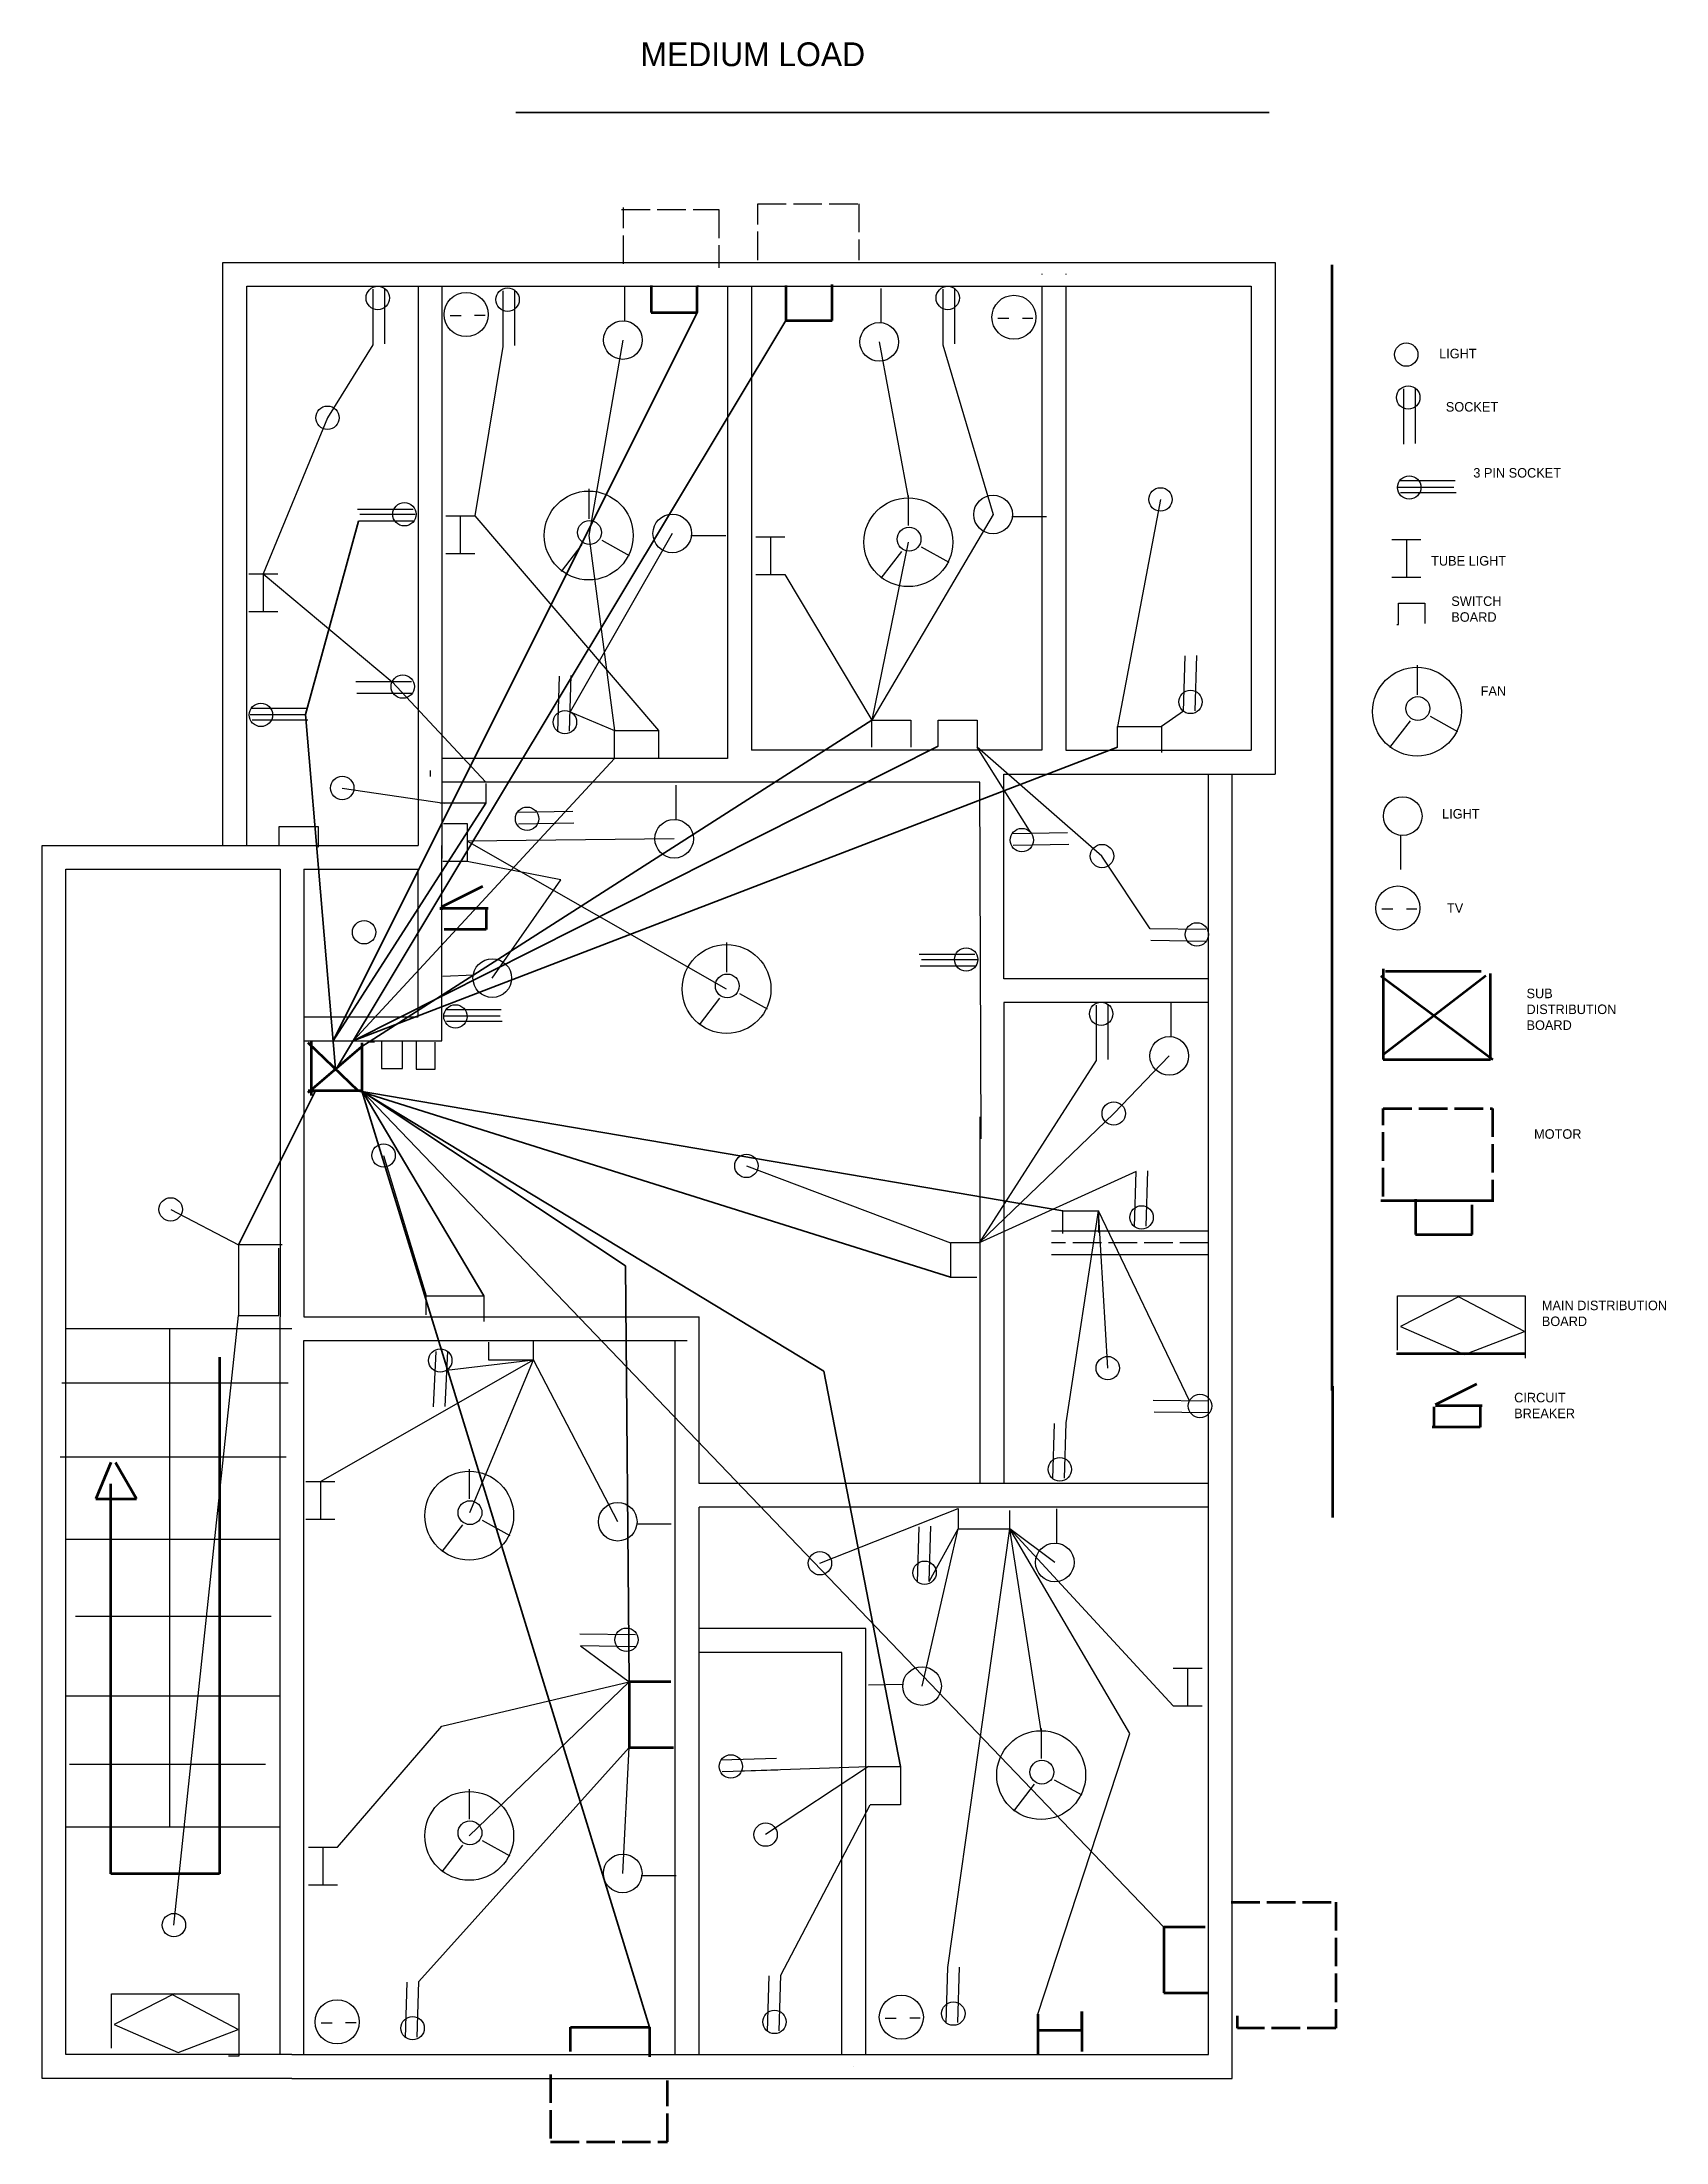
# Model space of a CAD drawing. Header units: feet. Extents: x -3878 to -800, y -591 to 317.
# Drawn here: x -2214 to -1531, y -585 to 297 of the extents above; entities that cross this region are included whole.
import ezdxf

# ---------------------------------------------------------------- set-up
doc = ezdxf.new("R2010")
doc.units = ezdxf.units.FT
doc.header["$MEASUREMENT"] = 0
doc.linetypes.add('ACAD_ISO02W100', pattern=[15, 12, -3])

msp = doc.modelspace()

# ---------------------------------------------------------------- texts
at = {"color": 3, "linetype": 'ByBlock', "lineweight": 35, "insert": (-1962.13, 297.13), "char_height": 10, "width": 247.0793, "attachment_point": 1}
msp.add_mtext('{\\C7;MEDIUM LOAD}', dxfattribs=at)
at = {"linetype": 'ByBlock', "lineweight": 100, "char_height": 4, "attachment_point": 1}
for s, insert, width in [('LIGHT', (-1626.64, 168.37), 20.5802), ('SOCKET', (-1623.84, 145.99), 26.209), ('3 PIN SOCKET', (-1612.28, 118.26), 38.5427), ('TUBE LIGHT', (-1630.01, 81.29), 38.5427), ('SWITCH BOARD', (-1621.53, 64.35), 30.8341), ('FAN', (-1609.2, 26.61), 45.4804), ('LIGHT', (-1625.39, -25), 42.3969), ('SUB DISTRIBUTION BOARD', (-1589.93, -100.48), 40.8552), ('MOTOR', (-1586.75, -159.55), 38.533), ('MAIN DISTRIBUTION BOARD', (-1583.5, -231.57), 53.6539), ('CIRCUIT BREAKER', (-1595.13, -270.29), 34.7483)]:
    msp.add_mtext(s, dxfattribs=dict(at, insert=insert, width=width))
at = {"linetype": 'ACAD_ISO02W100', "lineweight": 100, "insert": (-1623.35, -64.6), "char_height": 4, "width": 38.1448, "attachment_point": 1}
msp.add_mtext('TV', dxfattribs=at)

# ---------------------------------------------------------------- linework, layer by layer
at = {"color": 3, "linetype": 'ByBlock', "lineweight": 35}
for p, q in [((-2014.55, 267.73), (-1698.08, 267.73)), ((-1938.31, 183.63), (-2091.26, -122.34)), ((-1901.02, 180.33), (-2089.87, -133.99)), ((-2080.55, 95.98), (-2102.82, 14.72)), ((-2102.82, 14.72), (-2090.25, -134.31)), ((-1864.99, 12.39), (-2079.26, -124.84)), ((-1837.15, 1.48), (-2082.87, -122.34)), ((-1761.8, 0.93), (-2082.87, -122.34)), ((-1973.1, -3.75), (-2082.87, -122.34)), ((-2027.15, -22.53), (-2091.26, -122.34)), ((-2131.03, -208.17), (-2098.6, -143.39)), ((-1784.7, -193.77), (-2080.8, -143.39)), ((-1831.92, -221.69), (-2080.8, -143.39)), ((-1958.37, -536.77), (-2079.26, -143.39)), ((-1742.35, -494.83), (-2079.26, -143.39)), ((-1968.41, -216.92), (-2078.96, -143.71)), ((-2027.95, -229.51), (-2078.59, -144.09)), ((-1885.16, -261.19), (-2078.19, -144.22)), ((-1966.89, -391.76), (-1968.41, -216.92)), ((-1852.87, -427.31), (-1885.16, -261.19))]:
    msp.add_line(p, q, dxfattribs=at)
at = {"linetype": 'ACAD_ISO02W100'}
for p, q in [((-1970.07, 226.88), (-1929.23, 226.88)), ((-1969.25, 204.03), (-1969.25, 227.69)), ((-1929.23, 226.88), (-1929.23, 202.4)), ((-1912.9, 205.66), (-1912.9, 229.33)), ((-1912.9, 229.33), (-1870.43, 229.33)), ((-1870.43, 229.33), (-1870.43, 205.66)), ((-1723.54, -207.34), (-1789.54, -207.34))]:
    msp.add_line(p, q, dxfattribs=at)
for p, q in [((-2137.54, -40.34), (-2137.54, 204.66)), ((-2137.54, 204.66), (-2050.54, 204.66)), ((-2050.54, 204.66), (-1920.54, 204.66)), ((-1920.54, 204.66), (-1790.54, 204.66)), ((-1790.54, 204.66), (-1724.54, 204.66)), ((-1724.54, 204.66), (-1695.54, 204.66)), ((-1695.54, 204.66), (-1695.54, 7.66)), ((-2127.54, -40.34), (-2127.54, 194.66)), ((-2127.54, 194.66), (-2050.54, 194.66)), ((-2055.54, 194.66), (-2055.54, -13.75)), ((-2050.54, 194.66), (-1920.54, 194.66)), ((-2045.54, 194.66), (-2045.54, -13.75)), ((-1968.65, 179.88), (-1968.65, 194.52)), ((-1925.54, 194.66), (-1925.54, -3.75)), ((-1920.54, 194.66), (-1790.54, 194.66)), ((-1915.54, 194.66), (-1915.54, -0.34)), ((-1793.49, 199.86), (-1793.49, 199.66)), ((-1793.49, 194.66), (-1793.49, -0.34)), ((-1790.54, 194.66), (-1724.54, 194.66)), ((-1783.49, 199.86), (-1783.49, 199.66)), ((-1783.49, 194.66), (-1783.49, -0.34)), ((-1724.54, 194.66), (-1705.54, 194.66)), ((-1705.54, 194.66), (-1705.54, 7.66)), ((-2074.54, 193.41), (-2074.54, 170.06)), ((-2069.63, 193.82), (-2069.63, 170.47)), ((-2020, 192.7), (-2020, 169.36)), ((-2015.08, 193.11), (-2015.08, 169.77)), ((-1860.99, 179.08), (-1860.99, 193.73)), ((-1835.13, 193.41), (-1835.13, 170.06)), ((-1830.21, 193.82), (-1830.21, 170.47)), ((-2042.13, 182.38), (-2037.52, 182.38)), ((-2031.8, 182.44), (-2027.44, 182.44)), ((-1812.02, 181.24), (-1807.41, 181.24)), ((-1801.68, 181.3), (-1797.32, 181.3)), ((-1641.67, 151.58), (-1641.67, 128.24)), ((-1636.75, 151.99), (-1636.75, 128.65)), ((-1983.87, 109.5), (-1983.87, 96.98)), ((-1849.63, 106.68), (-1849.63, 94.16)), ((-1643.78, 110.28), (-1620.44, 110.28)), ((-1643.3, 112.98), (-1619.95, 112.98)), ((-1642.89, 108.06), (-1619.54, 108.06)), ((-2057.61, 100.9), (-2080.96, 100.9)), ((-2056.72, 98.69), (-2080.06, 98.69)), ((-2043.94, 98.2), (-2031.77, 98.2)), ((-2037.85, 98.2), (-2037.85, 82.39)), ((-1806.18, 97.88), (-1791.54, 97.88)), ((-2057.2, 95.98), (-2080.55, 95.98)), ((-1940.96, 89.91), (-1926.31, 89.91)), ((-1913.67, 89.39), (-1901.5, 89.39)), ((-1907.58, 89.39), (-1907.58, 73.58)), ((-1646.5, 88.25), (-1634.32, 88.25)), ((-1640.41, 88.25), (-1640.41, 72.44)), ((-2043.94, 82.39), (-2031.77, 82.39)), ((-1986.76, 86.08), (-1995.43, 74.85)), ((-1978.41, 88), (-1966.85, 81.58)), ((-1852.52, 83.25), (-1861.19, 72.02)), ((-1844.17, 85.18), (-1832.61, 78.76)), ((-2126.72, 73.8), (-2114.54, 73.8)), ((-2120.63, 73.8), (-2120.63, 57.99)), ((-1913.67, 73.58), (-1901.5, 73.58)), ((-1646.5, 72.44), (-1634.32, 72.44)), ((-2126.72, 57.99), (-2114.54, 57.99)), ((-1643.66, 52.57), (-1643.66, 61.49)), ((-1643.66, 61.49), (-1632.7, 61.49)), ((-1632.7, 61.49), (-1632.7, 52.98)), ((-1644.47, 52.57), (-1643.66, 52.57)), ((-1734.08, 15.98), (-1733.37, 39.31)), ((-1729.15, 16.24), (-1728.45, 39.57)), ((-1635.92, 35.5), (-1635.92, 22.99)), ((-2058.32, 28.48), (-2081.67, 28.48)), ((-1996.87, 7.49), (-1996.16, 30.82)), ((-1991.94, 7.75), (-1991.24, 31.08)), ((-2057.91, 23.57), (-2081.26, 23.57)), ((-2126.17, 14.72), (-2102.82, 14.72)), ((-2125.68, 17.42), (-2102.34, 17.42)), ((-2125.27, 12.5), (-2101.93, 12.5)), ((-1864.99, 0.93), (-1864.99, 12.39)), ((-1864.99, 12.39), (-1848.61, 12.39)), ((-1848.61, 12.39), (-1848.61, 0.93)), ((-1837.15, 1.48), (-1837.15, 12.39)), ((-1837.15, 12.39), (-1820.77, 12.39)), ((-1820.77, 12.39), (-1820.77, 0.93)), ((-1761.8, 0.93), (-1761.8, 9.66)), ((-1761.8, 9.66), (-1743.24, 9.66)), ((-1743.24, 9.66), (-1743.24, -1.25)), ((-1638.81, 12.08), (-1647.48, 0.85)), ((-1630.46, 14), (-1618.9, 7.59)), ((-1973.1, -3.98), (-1973.1, 8.02)), ((-1973.1, 8.02), (-1954.53, 8.02)), ((-1954.53, 8.02), (-1954.53, -3.98)), ((-1705.54, 7.66), (-1705.54, -0.34)), ((-1695.54, 7.66), (-1695.54, -10.34)), ((-2050.54, -8.75), (-2050.54, -9.34)), ((-1925.54, -3.75), (-2045.54, -3.75)), ((-2045.54, -8.75), (-2045.54, -9.34)), ((-1793.49, -0.34), (-1915.54, -0.34)), ((-1783.49, -0.34), (-1705.54, -0.34)), ((-2127.54, -14.13), (-2127.54, -14.13)), ((-2055.54, -11.34), (-2055.54, -40.34)), ((-2050.54, -9.34), (-2050.54, -10.34)), ((-2050.54, -10.34), (-2050.54, -10.84)), ((-2050.54, -10.84), (-2050.54, -11.34)), ((-1819.54, -13.75), (-2045.54, -13.75)), ((-2045.54, -13.75), (-2045.54, -23.84)), ((-2027.15, -14.34), (-2027.15, -22.53)), ((-1947.12, -29.68), (-1947.12, -15.04)), ((-1818.98, -163.63), (-1819.54, -13.75)), ((-1809.54, -96.34), (-1809.54, -10.34)), ((-1809.54, -10.34), (-1695.54, -10.34)), ((-1723.54, -101.34), (-1723.54, -10.34)), ((-1723.54, -101.34), (-1723.54, -10.34)), ((-1713.54, -101.34), (-1713.54, -10.34)), ((-2044.62, -22.53), (-2046.26, -22.53)), ((-2027.15, -22.53), (-2045.54, -22.53)), ((-2045.41, -45.82), (-2045.41, -22.89)), ((-2013.91, -26.26), (-1990.57, -25.9)), ((-2113.96, -39.98), (-2113.96, -32.34)), ((-2113.96, -32.34), (-2097.58, -32.34)), ((-2097.58, -32.34), (-2097.58, -41.07)), ((-2044.93, -31.03), (-2034.93, -31.03)), ((-2034.93, -31.03), (-2034.93, -47.01)), ((-2013.43, -31.17), (-1990.08, -30.81)), ((-1806.06, -35.24), (-1782.71, -34.88)), ((-2213.54, -127.34), (-2213.54, -40.34)), ((-2213.54, -40.34), (-2132.54, -40.34)), ((-2132.54, -40.34), (-2108.54, -40.34)), ((-2132.54, -40.34), (-2103.54, -40.34)), ((-2127.14, -40.34), (-2109.51, -40.34)), ((-2103.54, -40.34), (-2055.54, -40.34)), ((-2045.54, -122.34), (-2045.54, -40.34)), ((-1805.57, -40.15), (-1782.23, -39.8)), ((-1642.81, -35.8), (-1642.81, -50.44)), ((-2203.54, -127.34), (-2203.54, -50.34)), ((-2203.54, -50.34), (-2132.54, -50.34)), ((-2132.54, -50.34), (-2113.54, -50.34)), ((-2113.54, -50.34), (-2113.54, -117.34)), ((-2103.54, -50.34), (-2103.54, -117.34)), ((-2103.54, -50.34), (-2055.54, -50.34)), ((-2055.54, -112.34), (-2055.54, -50.34)), ((-2034.93, -47.01), (-2045.12, -47.01)), ((-1650.72, -66.97), (-1646.11, -66.97)), ((-1640.39, -66.91), (-1636.03, -66.91)), ((-1724.7, -75.69), (-1748.04, -75.36)), ((-1925.99, -81.06), (-1925.99, -93.58)), ((-1821.65, -86.16), (-1845, -86.16)), ((-1724.36, -80.61), (-1747.7, -80.28)), ((-2032.15, -94.75), (-2045.12, -95.36)), ((-1821.24, -91.08), (-1844.59, -91.08)), ((-1820.76, -88.37), (-1844.1, -88.37)), ((-1723.54, -96.34), (-1809.54, -96.34)), ((-1928.88, -104.49), (-1937.55, -115.72)), ((-1920.53, -102.56), (-1908.97, -108.98)), ((-1723.54, -207.34), (-1723.54, -101.34)), ((-1713.54, -207.34), (-1713.54, -101.34)), ((-2103.54, -112.34), (-2055.54, -112.34)), ((-2044.45, -111.95), (-2021.11, -111.95)), ((-2043.97, -109.24), (-2020.62, -109.24)), ((-2043.56, -114.16), (-2020.21, -114.16)), ((-1723.54, -106.34), (-1809.54, -106.34)), ((-1809.54, -106.34), (-1809.54, -308.34)), ((-1770.67, -107.38), (-1770.67, -130.72)), ((-1765.75, -106.97), (-1765.75, -130.31)), ((-1739.14, -120.92), (-1739.14, -106.28)), ((-2113.54, -117.34), (-2113.54, -238.34)), ((-2103.54, -117.34), (-2103.54, -238.34)), ((-2103.54, -122.34), (-2045.54, -122.34)), ((-2073.91, -122.95), (-2076.33, -122.95)), ((-2070.94, -122.68), (-2070.94, -133.99)), ((-2062.05, -133.99), (-2062.05, -122.41)), ((-2056.4, -122.68), (-2056.4, -134.25)), ((-2048.32, -134.25), (-2048.32, -122.95)), ((-2213.54, -243.34), (-2213.54, -127.34)), ((-2213.54, -243.34), (-2213.54, -127.34)), ((-2213.54, -243.34), (-2213.54, -127.34)), ((-2203.54, -243.34), (-2203.54, -127.34)), ((-2070.94, -133.99), (-2062.05, -133.99)), ((-2056.4, -134.25), (-2048.32, -134.25)), ((-1819.54, -154.34), (-1819.54, -308.34)), ((-1754.62, -200.59), (-1753.92, -177.25)), ((-1749.69, -200.33), (-1748.99, -176.99)), ((-1784.7, -203.39), (-1784.7, -193.77)), ((-1784.7, -193.77), (-1769.77, -193.77)), ((-1769.77, -193.77), (-1769.77, -202.91)), ((-1723.54, -202.34), (-1789.54, -202.34)), ((-2112.68, -208.17), (-2131.03, -208.17)), ((-2131.03, -208.17), (-2131.03, -237.79)), ((-2114.09, -237.79), (-2114.09, -209.58)), ((-1819.87, -207.25), (-1831.92, -207.25)), ((-1831.92, -207.25), (-1831.92, -221.69)), ((-1723.54, -313.34), (-1723.54, -207.34)), ((-1713.54, -313.34), (-1713.54, -207.34)), ((-1723.54, -212.34), (-1789.54, -212.34)), ((-1831.92, -221.69), (-1820.83, -221.69)), ((-2131.03, -237.79), (-2114.09, -237.79)), ((-2052.19, -237.59), (-2052.19, -229.51)), ((-2052.19, -229.51), (-2027.95, -229.51)), ((-2027.95, -229.51), (-2027.95, -240.28)), ((-1644.07, -252.41), (-1644.07, -229.5)), ((-1644.07, -229.5), (-1590.55, -229.5)), ((-1617.65, -229.54), (-1642.88, -242.41)), ((-1590.8, -244.56), (-1618.18, -230.07)), ((-1590.55, -229.5), (-1590.55, -255.69)), ((-2213.54, -558.34), (-2213.54, -243.34)), ((-2203.54, -548.34), (-2203.54, -243.34)), ((-2203.54, -243.34), (-2108.54, -243.34)), ((-2203.54, -243.34), (-2121.33, -243.34)), ((-2203.54, -243.34), (-2121.33, -243.34)), ((-2160.04, -243.34), (-2160.04, -452.62)), ((-2113.54, -548.34), (-2113.54, -238.34)), ((-2103.54, -238.34), (-1937.54, -238.34)), ((-1937.54, -308.34), (-1937.54, -238.34)), ((-1642.88, -242.41), (-1616.04, -254.22)), ((-1616.04, -254.22), (-1590.8, -244.56)), ((-2103.54, -548.34), (-2103.54, -248.34)), ((-2103.54, -248.34), (-1942.54, -248.34)), ((-2048.11, -252.92), (-2049.24, -276.23)), ((-2043.17, -252.75), (-2044.31, -276.06)), ((-2025.93, -249.02), (-2025.93, -256.43)), ((-2007.07, -256.43), (-2007.07, -248.35)), ((-1947.54, -548.34), (-1947.54, -248.34)), ((-1947.54, -548.34), (-1947.54, -248.34)), ((-1947.54, -548.34), (-1947.54, -248.34)), ((-2025.93, -256.43), (-2007.07, -256.43)), ((-2205.15, -266.05), (-2110.15, -266.05)), ((-1723.38, -273.83), (-1746.72, -273.5)), ((-1723.04, -278.76), (-1746.38, -278.43)), ((-1788.98, -306.46), (-1788.27, -283.12)), ((-1784.05, -306.19), (-1783.35, -282.86)), ((-2205.97, -297.14), (-2110.97, -297.14)), ((-2102.69, -307.62), (-2090.51, -307.62)), ((-2096.6, -307.62), (-2096.6, -323.43)), ((-2034.08, -302.36), (-2034.08, -314.87)), ((-1723.54, -308.34), (-1937.54, -308.34)), ((-1723.54, -548.34), (-1723.54, -313.34)), ((-1713.54, -558.34), (-1713.54, -313.34)), ((-2102.69, -323.43), (-2090.51, -323.43)), ((-2036.97, -325.78), (-2045.64, -337.01)), ((-2028.62, -323.85), (-2017.06, -330.27)), ((-1963.88, -325.33), (-1949.24, -325.33)), ((-1947.54, -548.34), (-1947.54, -318.68)), ((-1937.54, -548.34), (-1937.54, -318.34)), ((-1723.54, -318.34), (-1937.54, -318.34)), ((-1840.85, -349.63), (-1840.14, -326.3)), ((-1828.62, -318.93), (-1828.62, -327.41)), ((-1807.03, -327.41), (-1807.03, -319.7)), ((-1787.2, -333.74), (-1787.2, -319.1)), ((-2203.54, -331.83), (-2113.54, -331.83)), ((-1845.78, -349.89), (-1845.07, -326.56)), ((-1828.62, -327.41), (-1807.03, -327.41)), ((-2199.54, -364.12), (-2117.33, -364.12)), ((-1867.54, -369.34), (-1937.54, -369.34)), ((-1867.54, -548.34), (-1867.54, -369.34)), ((-1964.3, -372.05), (-1987.64, -371.72)), ((-1963.96, -376.97), (-1987.3, -376.64)), ((-1877.54, -379.34), (-1937.54, -379.34)), ((-1877.54, -548.34), (-1877.54, -379.34)), ((-1738.38, -386), (-1726.21, -386)), ((-1732.3, -386), (-1732.3, -401.81)), ((-1851.71, -392.79), (-1866.35, -393.07)), ((-2203.54, -397.6), (-2113.54, -397.6)), ((-1738.38, -401.81), (-1726.21, -401.81)), ((-1793.82, -411.37), (-1793.82, -423.88)), ((-2201.94, -426.31), (-2119.72, -426.31)), ((-1928.38, -424.54), (-1905.05, -423.79)), ((-1927.81, -429.45), (-1904.48, -428.69)), ((-1866.34, -427.31), (-1852.87, -427.31)), ((-1852.87, -427.31), (-1852.87, -443.46)), ((-2034.08, -436.88), (-2034.08, -449.39)), ((-1796.71, -434.79), (-1805.38, -446.02)), ((-1788.36, -432.87), (-1776.8, -439.28)), ((-1852.87, -443.46), (-1865.67, -443.46)), ((-2203.54, -452.62), (-2113.54, -452.62)), ((-2028.62, -458.38), (-2017.06, -464.8)), ((-2101.61, -461.16), (-2089.44, -461.16)), ((-2095.52, -461.16), (-2095.52, -476.97)), ((-2036.97, -460.3), (-2045.64, -471.53)), ((-1961.79, -473.1), (-1947.15, -473.1)), ((-2101.61, -476.97), (-2089.44, -476.97)), ((-1828.79, -534.9), (-1828.08, -511.56)), ((-2060.85, -541.27), (-2060.14, -517.93)), ((-2055.92, -541.01), (-2055.21, -517.67)), ((-1908.84, -538.65), (-1908.14, -515.32)), ((-1903.92, -538.39), (-1903.21, -515.05)), ((-1833.72, -535.16), (-1833.01, -511.82)), ((-2184.39, -545.68), (-2184.39, -522.76)), ((-2184.39, -522.76), (-2130.87, -522.76)), ((-2157.97, -522.8), (-2183.21, -535.67)), ((-2131.12, -537.82), (-2158.51, -523.33)), ((-2130.87, -522.76), (-2130.87, -548.95)), ((-2183.21, -535.67), (-2156.36, -547.48)), ((-2156.36, -547.48), (-2131.12, -537.82)), ((-2096.33, -535), (-2091.72, -535)), ((-2086, -534.94), (-2081.64, -534.94)), ((-1859.32, -533), (-1854.71, -533)), ((-1848.98, -532.94), (-1844.62, -532.94)), ((-2108.54, -548.34), (-2203.54, -548.34)), ((-2130.87, -548.95), (-2135.24, -548.95)), ((-2108.54, -548.34), (-1942.54, -548.34)), ((-2108.54, -548.34), (-1942.54, -548.34)), ((-2108.54, -548.34), (-1942.54, -548.34)), ((-2108.54, -548.34), (-1942.54, -548.34)), ((-1942.54, -548.34), (-1872.54, -548.34)), ((-1942.54, -548.34), (-1872.54, -548.34)), ((-1942.54, -548.34), (-1872.54, -548.34)), ((-1942.54, -548.34), (-1872.54, -548.34)), ((-1942.54, -548.34), (-1872.54, -548.34)), ((-1872.54, -548.34), (-1723.54, -548.34)), ((-1872.54, -553.34), (-1872.54, -553.34)), ((-2108.54, -558.34), (-2213.54, -558.34)), ((-2108.54, -558.34), (-1942.54, -558.34)), ((-1942.54, -558.34), (-1872.54, -558.34)), ((-1872.54, -558.34), (-1713.54, -558.34))]:
    msp.add_line(p, q)
at = {"linetype": 'ByBlock', "lineweight": 100}
for p, q in [((-1671.72, 203.63), (-1671.72, -269.32)), ((-1957.67, 194.95), (-1957.67, 183.63)), ((-1938.31, 183.63), (-1938.31, 194.48)), ((-1938.31, 194.48), (-1937.84, 194.48)), ((-1937.84, 194.48), (-1937.84, 194.95)), ((-1901.02, 194.95), (-1901.02, 180.33)), ((-1881.66, 194.01), (-1881.66, 195.42)), ((-1881.66, 180.33), (-1881.66, 194.01)), ((-1957.67, 183.63), (-1938.31, 183.63)), ((-1901.02, 180.33), (-1881.66, 180.33)), ((-2045.79, -66.06), (-2028.4, -57.37)), ((-2045.12, -66.73), (-2046.45, -66.73)), ((-2046.45, -66.73), (-2045.79, -66.73)), ((-2026.06, -66.73), (-2045.79, -66.73)), ((-2045.79, -66.73), (-2045.79, -67.39)), ((-2026.94, -66.73), (-2026.94, -75.57)), ((-2043.95, -75.57), (-2044.63, -75.57)), ((-2026.94, -75.57), (-2043.95, -75.57)), ((-1651.14, -95.03), (-1604.1, -130.28)), ((-1650.16, -92.09), (-1650.16, -130.28)), ((-1607.04, -95.03), (-1650.16, -128.32)), ((-1649.18, -93.07), (-1609, -93.07)), ((-1605.08, -130.28), (-1605.08, -94.05)), ((-1650.16, -130.28), (-1605.08, -130.28)), ((-1651.11, -189.54), (-1604.54, -189.54)), ((-1636.61, -188.99), (-1636.61, -203.71)), ((-1612.81, -203.71), (-1612.81, -191.25)), ((-1636.61, -203.71), (-1612.81, -203.71)), ((-2138.95, -255.31), (-2138.95, -472.47)), ((-1644.59, -253.72), (-1590.51, -253.72)), ((-1671.38, -267.57), (-1671.38, -322.68)), ((-1628.23, -275.16), (-1610.85, -266.47)), ((-1628.91, -276.13), (-1628.91, -284.39)), ((-1608.5, -275.83), (-1628.23, -275.83)), ((-1609.39, -275.83), (-1609.39, -284.67)), ((-1625.96, -284.68), (-1629.5, -284.68)), ((-1609.39, -284.67), (-1626.4, -284.67)), ((-2184.58, -299.62), (-2190.91, -314.82)), ((-2173.81, -314.82), (-2182.68, -299.62)), ((-2184.58, -472.47), (-2184.58, -308.49)), ((-2190.91, -314.82), (-2173.81, -314.82)), ((-1949.45, -391.76), (-1966.89, -391.76)), ((-1966.89, -391.76), (-1966.89, -419.32)), ((-1966.89, -419.32), (-1948.32, -419.32)), ((-2138.95, -472.47), (-2184.58, -472.47)), ((-1724.9, -494.83), (-1742.35, -494.83)), ((-1742.35, -494.83), (-1742.35, -522.38)), ((-1742.35, -522.38), (-1723.78, -522.38)), ((-1991.57, -547.07), (-1991.57, -536.77)), ((-1991.57, -536.77), (-1958.37, -536.77)), ((-1958.37, -536.77), (-1958.37, -549.35)), ((-1795.25, -531.38), (-1795.25, -548.25)), ((-1794.69, -538.13), (-1776.68, -538.13)), ((-1776.68, -538.13), (-1776.68, -530.25)), ((-1776.68, -530.25), (-1776.68, -547.12))]:
    msp.add_line(p, q, dxfattribs=at)
at = {"color": 1, "linetype": 'ByBlock', "lineweight": 25}
for p, q in [((-2074.54, 170.06), (-2093.61, 139.42)), ((-2020, 169.36), (-2031.77, 98.2)), ((-1969.52, 172.06), (-1983.87, 89.93)), ((-1861.86, 171.26), (-1849.63, 105.77)), ((-1835.13, 170.06), (-1814.01, 98.75)), ((-2093.61, 139.42), (-2120.63, 73.8)), ((-2031.77, 98.2), (-1954.53, 8.02)), ((-1814.01, 98.75), (-1864.99, 12.39)), ((-1743.7, 105.09), (-1761.8, 9.66)), ((-1948.78, 90.78), (-1991.7, 15.9)), ((-1983.87, 89.93), (-1973.1, 8.02)), ((-1849.63, 87.11), (-1864.99, 12.39)), ((-2120.63, 73.8), (-2066.48, 28.48)), ((-1901.5, 73.58), (-1864.99, 12.39)), ((-2066.48, 28.48), (-2027.15, -13.75)), ((-1991.7, 15.9), (-1973.1, 8.02)), ((-1734.08, 16.09), (-1743.24, 9.66)), ((-1797.98, -35.12), (-1820.77, 0.93)), ((-1768.27, -44.75), (-1820.77, 0.93)), ((-2087.42, -16.17), (-2044.62, -22.53)), ((-1947.98, -37.51), (-2034.93, -38.53)), ((-1925.99, -100.63), (-2034.93, -38.53)), ((-1995.65, -54.79), (-2034.93, -47.01)), ((-1748.04, -75.36), (-1768.27, -44.75)), ((-2024.38, -96.03), (-1995.65, -54.79)), ((-1770.67, -130.72), (-1819.87, -207.25)), ((-1740.01, -128.74), (-1763.35, -152.94)), ((-1763.35, -152.94), (-1819.87, -207.25)), ((-2070.06, -170.56), (-2052.19, -229.51)), ((-1917.65, -174.96), (-1831.92, -207.25)), ((-1753.92, -177.25), (-1819.87, -207.25)), ((-2159.49, -193.21), (-2131.03, -208.17)), ((-1783.35, -282.86), (-1769.77, -193.77)), ((-1765.86, -259.91), (-1769.77, -193.77)), ((-1731.54, -273.72), (-1769.77, -193.77)), ((-2158.14, -493.95), (-2131.03, -237.79)), ((-2096.6, -307.62), (-2007.07, -256.43)), ((-2043.57, -260.82), (-2007.07, -256.43)), ((-2033.76, -320.65), (-2007.07, -256.43)), ((-1971.71, -324.46), (-2007.07, -256.43)), ((-1886.74, -341.9), (-1828.62, -318.93)), ((-1843.87, -393.5), (-1828.62, -327.41)), ((-1840.85, -349.63), (-1828.62, -327.41)), ((-1833.01, -511.82), (-1807.03, -327.41)), ((-1756.58, -413.51), (-1807.03, -327.41)), ((-1793.82, -412.28), (-1807.03, -327.41)), ((-1788.07, -341.57), (-1807.03, -327.41)), ((-1738.38, -401.81), (-1807.03, -327.41)), ((-1987.3, -376.64), (-1966.89, -391.76)), ((-2045.56, -410.31), (-1966.89, -391.76)), ((-2034.08, -456.45), (-1966.89, -391.76)), ((-2089.44, -461.16), (-2045.56, -410.31)), ((-1795.25, -531.38), (-1756.58, -413.51)), ((-2055.21, -517.67), (-1966.89, -419.32)), ((-1969.61, -472.23), (-1966.89, -419.32)), ((-1919.66, -429.18), (-1866.34, -427.31)), ((-1866.34, -427.31), (-1909.57, -455.94)), ((-1903.21, -515.05), (-1865.67, -443.46))]:
    msp.add_line(p, q, dxfattribs=at)
at = {"lineweight": 100}
for p, q in [((-2080.8, -143.39), (-2101.69, -123.3)), ((-2100.42, -122.28), (-2100.42, -145.34)), ((-2079.26, -123.3), (-2079.26, -143.39)), ((-2101.69, -144.17), (-2079.26, -124.84)), ((-2079.26, -143.39), (-2101.69, -143.39)), ((-2101.69, -143.39), (-2098.6, -143.39))]:
    msp.add_line(p, q, dxfattribs=at)
at = {"linetype": 'ACAD_ISO02W100', "lineweight": 100}
for p, q in [((-1650.16, -187.77), (-1650.16, -150.77)), ((-1650.16, -150.77), (-1604.16, -150.77)), ((-1604.16, -150.77), (-1604.16, -190.01)), ((-1713.99, -484.27), (-1670.01, -484.27)), ((-1670.01, -484.27), (-1670.01, -537.26)), ((-1711.41, -537.26), (-1711.41, -532.09)), ((-1710.11, -537.26), (-1711.41, -537.26)), ((-1670.01, -537.26), (-1710.11, -537.26)), ((-1999.88, -556.65), (-1999.88, -585.08)), ((-1950.72, -585.08), (-1950.72, -559.23)), ((-1999.88, -585.08), (-1950.72, -585.08))]:
    msp.add_line(p, q, dxfattribs=at)
for centre, radius in [((-2072.5, 189.72), 4.91), ((-1833.08, 189.72), 4.91), ((-2035.37, 182.77), 9.26), ((-2017.96, 189.02), 4.91), ((-1805.25, 181.62), 9.26), ((-1969.52, 172.06), 8.12), ((-1861.86, 171.26), 8.12), ((-1640.44, 165.92), 4.91), ((-1639.62, 147.9), 4.91), ((-2093.61, 139.42), 4.91), ((-1639.2, 110.11), 4.91), ((-1983.87, 89.93), 18.66), ((-1814.01, 98.75), 8.12), ((-1743.7, 105.09), 4.91), ((-2061.3, 98.85), 4.91), ((-1948.78, 90.78), 8.12), ((-1849.63, 87.11), 18.66), ((-1983.55, 91.21), 5.01), ((-1849.31, 88.39), 5.01), ((-2062.01, 26.44), 4.91), ((-1635.92, 15.93), 18.66), ((-2121.59, 14.55), 4.91), ((-1731.09, 19.99), 4.91), ((-1635.6, 17.21), 5.01), ((-1993.87, 11.49), 4.91), ((-2087.42, -16.17), 4.91), ((-2009.77, -29.07), 4.91), ((-1641.94, -27.98), 8.12), ((-1947.98, -37.51), 8.12), ((-1801.92, -38.05), 4.91), ((-1768.27, -44.75), 4.91), ((-1643.96, -66.59), 9.26), ((-2078.24, -76.8), 4.91), ((-1728.41, -77.68), 4.91), ((-2024.38, -96.03), 8.12), ((-1925.99, -100.63), 18.66), ((-1825.34, -88.21), 4.91), ((-1925.67, -99.35), 5.01), ((-2039.87, -112.12), 4.91), ((-1768.63, -111.06), 4.91), ((-1740.01, -128.74), 8.12), ((-1763.35, -152.94), 4.91), ((-2070.06, -170.56), 4.91), ((-1917.65, -174.96), 4.91), ((-2159.49, -193.21), 4.91), ((-1751.63, -196.58), 4.91), ((-2046.24, -256.7), 4.91), ((-1765.86, -259.91), 4.91), ((-1727.1, -275.83), 4.91), ((-1785.99, -302.45), 4.91), ((-2034.08, -321.92), 18.66), ((-2033.76, -320.65), 5.01), ((-1971.71, -324.46), 8.12), ((-1788.07, -341.57), 8.12), ((-1886.74, -341.9), 4.91), ((-1842.78, -345.89), 4.91), ((-1968.01, -374.04), 4.91), ((-1843.87, -393.5), 8.12), ((-1793.82, -430.93), 18.66), ((-1924.19, -427.28), 4.91), ((-1793.5, -429.66), 5.01), ((-2034.08, -456.45), 18.66), ((-2033.76, -455.17), 5.01), ((-1909.57, -455.94), 4.91), ((-1969.61, -472.23), 8.12), ((-2158.14, -493.95), 4.91), ((-2089.57, -534.62), 9.26), ((-1852.56, -532.62), 9.26), ((-1830.72, -531.15), 4.91), ((-2057.85, -537.26), 4.91), ((-1905.85, -534.64), 4.91)]:
    msp.add_circle(centre, radius)

msp.set_redraw_order([(e.dxf.handle, doc.entitydb.next_handle()) for e in msp.query("TEXT MTEXT ATTDEF DIMENSION ARC_DIMENSION")])  # texts and dimensions are drawn at this point

doc.saveas('drawing.dxf')
